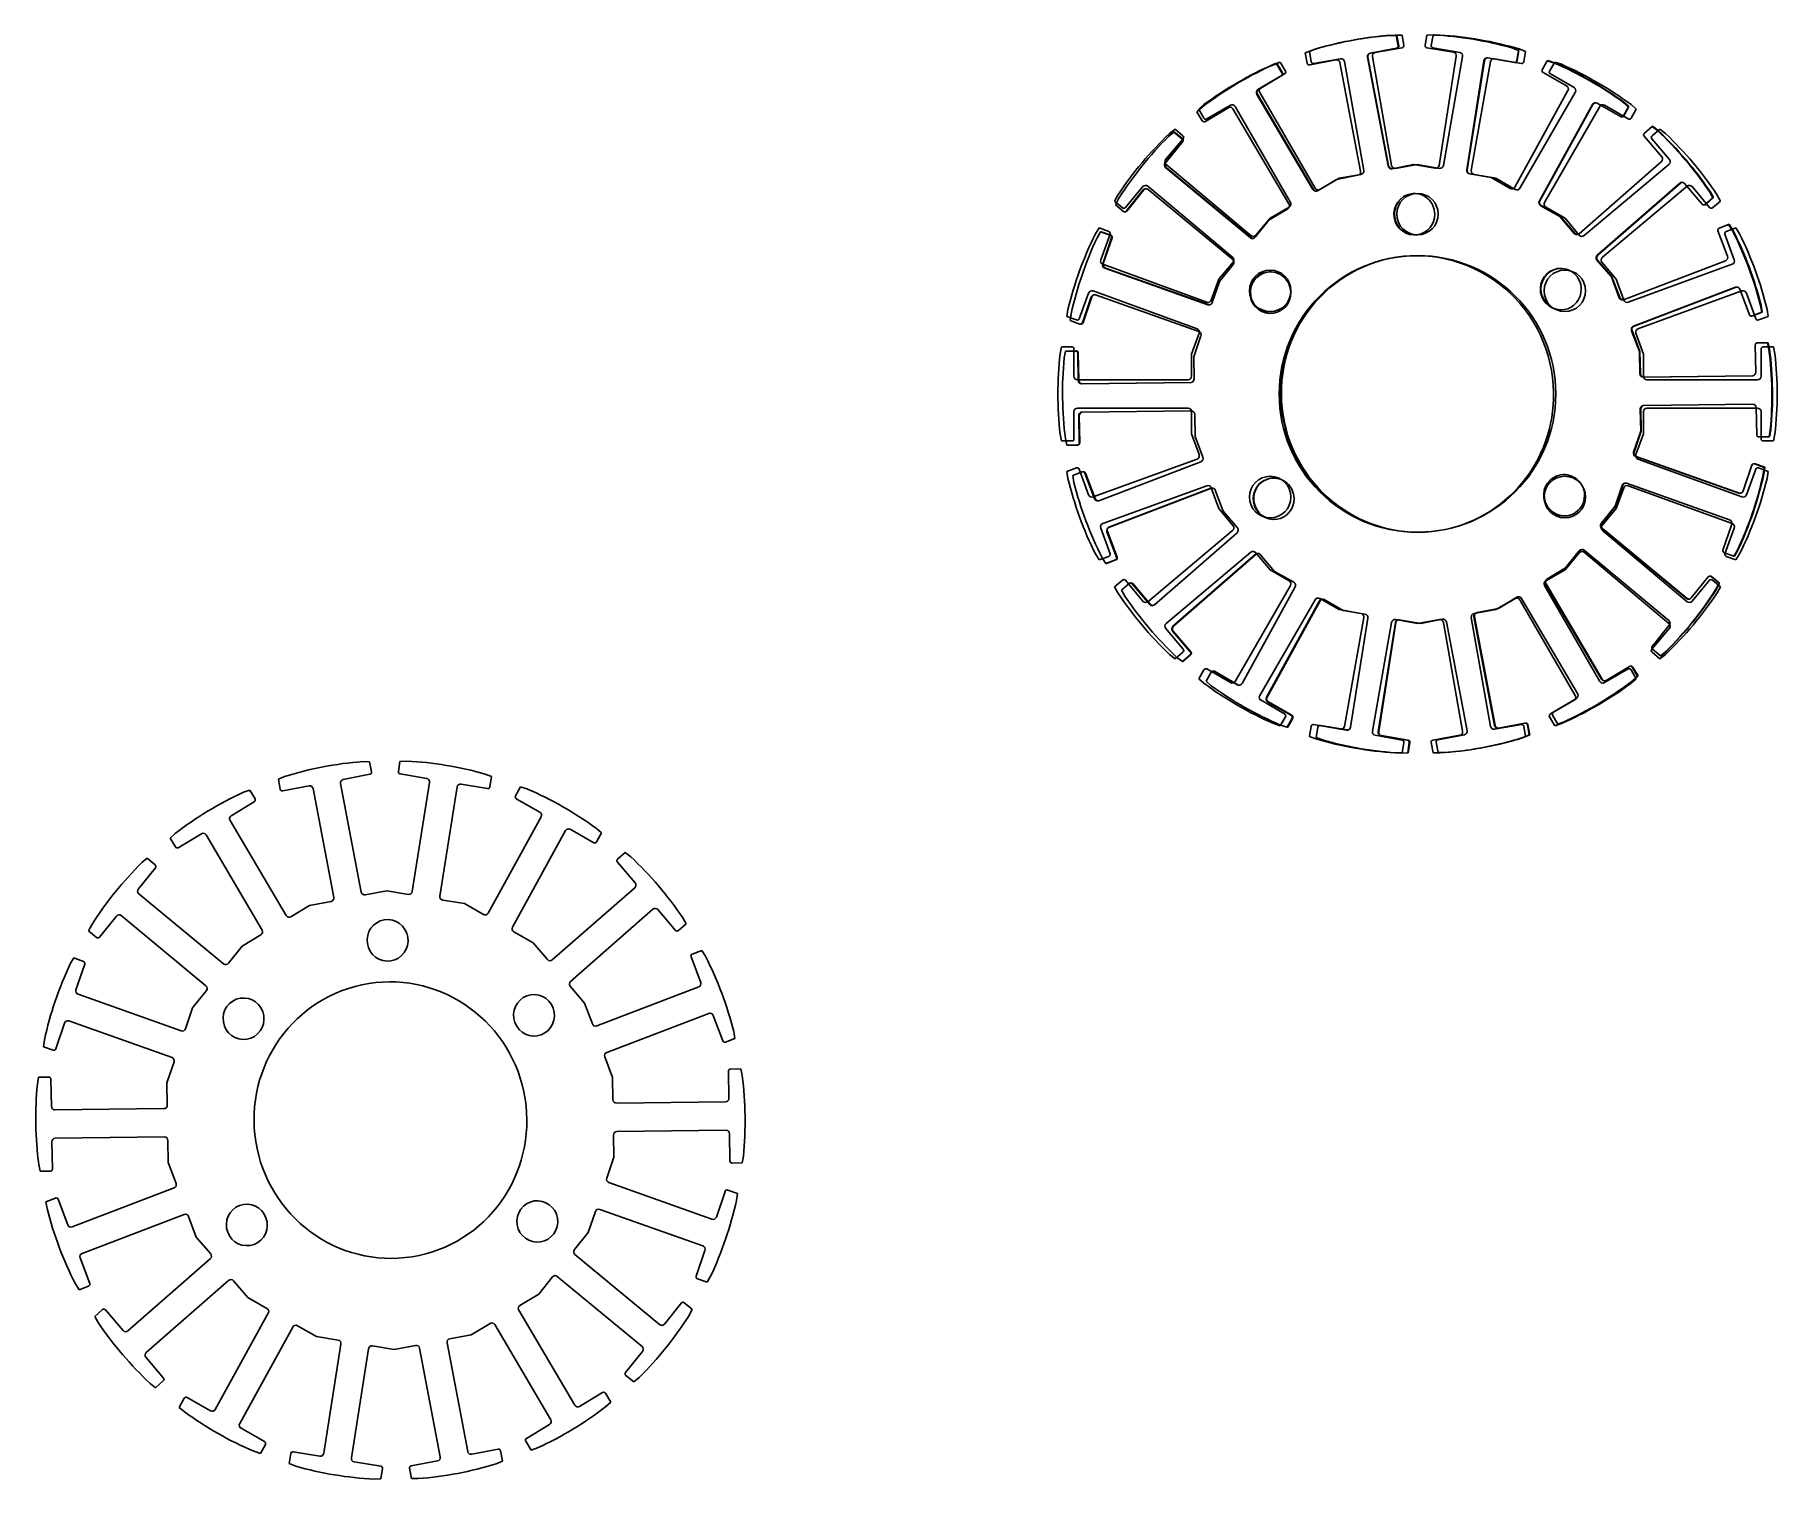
# Model space of a CAD drawing. Extents: x -51 to 200, y -52 to 157.
import ezdxf

# ---------------------------------------------------------------- set-up
doc = ezdxf.new("R2010")
doc.units = 0
for name, color, linetype in [('View', 7, 'CONTINUOUS'), ('View001', 7, 'CONTINUOUS'), ('View002', 7, 'CONTINUOUS')]:
    doc.layers.add(name, color=color, linetype=linetype)

msp = doc.modelspace()

# ---------------------------------------------------------------- linework, layer by layer
at = {"layer": 'View'}
for p, q in [((-3.03977, 51.8241), (-4.0259, 51.8391)), ((-3.03977, 51.8241), (-2.75931, 50.3505)), ((1.14761, 50.3973), (1.38082, 51.8769)), ((1.38082, 51.8769), (2.3661, 51.9155)), ((-16.2087, 49.3055), (-15.2973, 49.6834)), ((-15.9282, 47.832), (-16.2087, 49.3055)), ((-11.7568, 48.3243), (-15.5816, 47.5929)), ((-8.1876, 32.2081), (-11.1792, 47.9258)), ((-7.20916, 48.685), (-4.21756, 32.9674)), ((-2.9937, 50.0003), (-6.8185, 49.2688)), ((5.23985, 49.413), (1.39312, 50.0527)), ((3.16136, 33.0556), (5.64904, 48.8388)), ((9.64185, 48.1747), (7.15417, 32.3916)), ((14.0532, 47.9472), (10.2065, 48.5869)), ((14.6253, 49.6742), (13.7022, 50.0302)), ((14.6253, 49.6742), (14.392, 48.1945)), ((18.085, 46.8839), (18.8038, 48.1912)), ((18.8038, 48.1912), (19.7442, 47.8858)), ((-19.6796, 46.0226), (-23.0211, 44.0081)), ((-20.3382, 47.7232), (-21.2684, 47.3954)), ((-20.3382, 47.7232), (-19.5778, 46.4335)), ((21.6045, 44.5417), (18.1998, 46.4755)), ((-23.1906, 43.3232), (-15.0806, 29.5669)), ((14.129, 29.9161), (21.7959, 43.8611)), ((-31.8432, 40.7872), (-31.1157, 41.4588)), ((-31.0829, 39.4975), (-31.8432, 40.7872)), ((-27.3355, 41.4071), (-30.677, 39.3926)), ((-18.549, 27.4759), (-26.6591, 41.2322)), ((25.3299, 41.8538), (17.663, 27.9088)), ((29.4052, 40.111), (26.0005, 42.0448)), ((30.5263, 41.5329), (29.7776, 42.1869)), ((30.5263, 41.5329), (29.8075, 40.2255)), ((-35.1835, 37.8662), (-35.9456, 37.2352)), ((-35.1835, 37.8662), (-34.035, 36.916)), ((32.8411, 37.7156), (33.9587, 38.6929)), ((33.9587, 38.6929), (34.7408, 38.0804)), ((-33.9918, 36.4939), (-36.447, 33.4394)), ((35.3634, 34.298), (32.8114, 37.2927)), ((-3.63992, 32.5688), (-0.53053, 33.1635)), ((-0.53053, 33.1635), (2.59669, 32.6434)), ((23.3925, 23.1683), (35.3139, 33.5931)), ((-36.375, 32.736), (-24.1247, 22.6002)), ((-14.4042, 29.392), (-11.6877, 31.0297)), ((-11.6877, 31.0297), (-8.57826, 31.6244)), ((7.56336, 31.8174), (10.6906, 31.2973)), ((10.6906, 31.2973), (13.4585, 29.7251)), ((37.9628, 30.4847), (26.0414, 20.0599)), ((41.2104, 27.4367), (38.6584, 30.4314)), ((-43.6369, 27.3493), (-43.181, 28.2336)), ((-39.6171, 29.4955), (-42.0723, 26.441)), ((-26.6731, 19.4296), (-38.9235, 29.5654)), ((42.7454, 28.3821), (41.6277, 27.4048)), ((42.7454, 28.3821), (42.2614, 29.2552)), ((-42.4885, 26.399), (-43.6369, 27.3493)), ((-21.4351, 25.1533), (-18.7186, 26.791)), ((17.8544, 27.2283), (20.6223, 25.6561)), ((20.6223, 25.6561), (22.6969, 23.2216)), ((-45.7851, 23.442), (-46.2873, 22.5839)), ((-45.7851, 23.442), (-44.3871, 22.9458)), ((-23.4311, 22.6701), (-21.4351, 25.1533)), ((44.8569, 19.9175), (43.4654, 23.6118)), ((43.6361, 23.9982), (45.0178, 24.5277)), ((45.0178, 24.5277), (45.5471, 23.6819)), ((-44.2041, 22.5635), (-45.4769, 18.8374)), ((-45.172, 18.2003), (-30.259, 12.9075)), ((-28.5971, 16.243), (-26.6011, 18.7262)), ((25.9919, 19.355), (28.0666, 16.9205)), ((29.8345, 13.626), (44.5725, 19.2733)), ((-29.6318, 13.2138), (-28.5971, 16.243)), ((28.0666, 16.9205), (29.1978, 13.9172)), ((46.0168, 15.4387), (31.2789, 9.79143)), ((48.045, 11.4533), (46.6535, 15.1476)), ((-47.1202, 14.0264), (-48.393, 10.3002)), ((-31.5801, 9.03984), (-46.4931, 14.3326)), ((49.8087, 11.808), (49.6478, 12.795)), ((-50.1674, 10.6126), (-50.0381, 11.6031)), ((-48.7693, 10.1164), (-50.1674, 10.6126)), ((49.8087, 11.808), (48.4271, 11.2786)), ((-32.3099, 5.37356), (-31.2752, 8.40277)), ((30.9944, 9.14731), (32.1257, 6.144)), ((-50.8644, 6.1903), (-51.046, 5.20856)), ((-50.8644, 6.1903), (-49.3854, 6.20799)), ((-49.0847, 5.91165), (-49.0216, 1.96329)), ((-32.2586, 2.16372), (-32.3099, 5.37356)), ((32.1257, 6.144), (32.177, 2.93416)), ((48.94, 3.13459), (48.8769, 7.08295)), ((49.1679, 7.38636), (50.647, 7.40404)), ((50.647, 7.40404), (50.8599, 6.42701)), ((32.678, 2.44026), (48.455, 2.6289)), ((-48.5206, 1.46939), (-32.7436, 1.65803)), ((-32.678, -2.44026), (-48.455, -2.6289)), ((32.2586, -2.16372), (32.3099, -5.37356)), ((48.5206, -1.46939), (32.7436, -1.65803)), ((49.0847, -5.91165), (49.0216, -1.96329)), ((-48.94, -3.13459), (-48.8769, -7.08295)), ((-32.1257, -6.144), (-32.177, -2.93416)), ((-50.647, -7.40404), (-50.8599, -6.42701)), ((-49.1679, -7.38636), (-50.647, -7.40404)), ((-30.9944, -9.14731), (-32.1257, -6.144)), ((32.3099, -5.37356), (31.2752, -8.40277)), ((50.8644, -6.1903), (49.3854, -6.20799)), ((50.8644, -6.1903), (51.046, -5.20856)), ((-46.0168, -15.4387), (-31.2789, -9.79143)), ((31.5801, -9.03984), (46.4931, -14.3326)), ((-49.8087, -11.808), (-48.4271, -11.2786)), ((-49.8087, -11.808), (-49.6478, -12.795)), ((-48.045, -11.4533), (-46.6535, -15.1476)), ((47.1202, -14.0264), (48.393, -10.3002)), ((48.7693, -10.1164), (50.1674, -10.6126)), ((50.1674, -10.6126), (50.0381, -11.6031)), ((-29.8345, -13.626), (-44.5725, -19.2733)), ((-28.0666, -16.9205), (-29.1978, -13.9172)), ((29.6318, -13.2138), (28.5971, -16.243)), ((45.172, -18.2003), (30.259, -12.9075)), ((-25.9919, -19.355), (-28.0666, -16.9205)), ((28.5971, -16.243), (26.6011, -18.7262)), ((-44.8569, -19.9175), (-43.4654, -23.6118)), ((-37.9628, -30.4847), (-26.0414, -20.0599)), ((26.6731, -19.4296), (38.9235, -29.5654)), ((44.2041, -22.5635), (45.4769, -18.8374)), ((23.4311, -22.6701), (21.4351, -25.1533)), ((36.375, -32.736), (24.1247, -22.6002)), ((45.7851, -23.442), (46.2873, -22.5839)), ((-45.0178, -24.5277), (-45.5471, -23.6819)), ((-43.6361, -23.9982), (-45.0178, -24.5277)), ((-23.3925, -23.1683), (-35.3139, -33.5931)), ((-20.6223, -25.6561), (-22.6969, -23.2216)), ((21.4351, -25.1533), (18.7186, -26.791)), ((45.7851, -23.442), (44.3871, -22.9458)), ((-42.7454, -28.3821), (-41.6277, -27.4048)), ((-41.2104, -27.4367), (-38.6584, -30.4314)), ((-17.8544, -27.2283), (-20.6223, -25.6561)), ((18.549, -27.4759), (26.6591, -41.2322)), ((39.6171, -29.4955), (42.0723, -26.441)), ((42.4885, -26.399), (43.6369, -27.3493)), ((43.6369, -27.3493), (43.181, -28.2336)), ((-42.7454, -28.3821), (-42.2614, -29.2552)), ((-25.3299, -41.8538), (-17.663, -27.9088)), ((-14.129, -29.9161), (-21.7959, -43.8611)), ((-10.6906, -31.2973), (-13.4585, -29.7251)), ((14.4042, -29.392), (11.6877, -31.0297)), ((23.1906, -43.3232), (15.0806, -29.5669)), ((-7.56336, -31.8174), (-10.6906, -31.2973)), ((-9.64185, -48.1747), (-7.15417, -32.3916)), ((0.53053, -33.1635), (-2.59669, -32.6434)), ((3.63992, -32.5688), (0.53053, -33.1635)), ((8.1876, -32.2081), (11.1792, -47.9258)), ((11.6877, -31.0297), (8.57826, -31.6244)), ((-35.3634, -34.298), (-32.8114, -37.2927)), ((-3.16136, -33.0556), (-5.64904, -48.8388)), ((7.20916, -48.685), (4.21756, -32.9674)), ((33.9918, -36.4939), (36.447, -33.4394)), ((-32.8411, -37.7156), (-33.9587, -38.6929)), ((35.1835, -37.8662), (34.035, -36.916)), ((35.1835, -37.8662), (35.9456, -37.2352)), ((-33.9587, -38.6929), (-34.7408, -38.0804)), ((-30.5263, -41.5329), (-29.8075, -40.2255)), ((-29.4052, -40.111), (-26.0005, -42.0448)), ((27.3355, -41.4071), (30.677, -39.3926)), ((31.0829, -39.4975), (31.8432, -40.7872)), ((-30.5263, -41.5329), (-29.7776, -42.1869)), ((31.8432, -40.7872), (31.1157, -41.4588)), ((-21.6045, -44.5417), (-18.1998, -46.4755)), ((19.6796, -46.0226), (23.0211, -44.0081)), ((-18.085, -46.8839), (-18.8038, -48.1912)), ((11.7568, -48.3243), (15.5816, -47.5929)), ((15.9282, -47.832), (16.2087, -49.3055)), ((20.3382, -47.7232), (19.5778, -46.4335)), ((20.3382, -47.7232), (21.2684, -47.3954)), ((-18.8038, -48.1912), (-19.7442, -47.8858)), ((-14.6253, -49.6742), (-14.392, -48.1945)), ((-14.6253, -49.6742), (-13.7022, -50.0302)), ((-14.0532, -47.9472), (-10.2065, -48.5869)), ((-5.23985, -49.413), (-1.39312, -50.0527)), ((3.03977, -51.8241), (2.75931, -50.3505)), ((2.9937, -50.0003), (6.8185, -49.2688)), ((16.2087, -49.3055), (15.2973, -49.6834)), ((-1.38082, -51.8769), (-2.3661, -51.9155)), ((-1.14761, -50.3973), (-1.38082, -51.8769)), ((3.03977, -51.8241), (4.0259, -51.8391))]:
    msp.add_line(p, q, dxfattribs=at)
for centre, major_axis, start_param, end_param in [((0, 0), (-8.15994, 51.3558), 6.20197, 0.143112), ((1.43976, 50.3487), (-0.04708, 0.29628), 1.25268, 2.82348), ((0, 0), (-8.15994, 51.3558), 5.85291, 6.07723), ((-11.6634, 47.8332), (-0.07846, 0.4938), 4.74334, 0.0309495), ((-6.72501, 48.7776), (-0.07846, 0.4938), 0.0309495, 1.60175), ((-3.0498, 50.295), (-0.04708, 0.29628), 3.17254, 4.74334), ((5.16211, 48.9197), (-0.07846, 0.4938), 4.39427, 5.96507), ((10.1288, 48.0937), (-0.07846, 0.4938), 5.96507, 1.25268), ((14.0999, 48.2431), (-0.04708, 0.29628), 2.82348, 4.39427), ((0, 0), (-8.15994, 51.3558), 5.50384, 5.72817), ((0, 0), (-8.15994, 51.3558), 0.267853, 0.492177), ((-19.8316, 46.2805), (-0.04708, 0.29628), 3.52161, 5.0924), ((-15.6377, 47.8876), (-0.04708, 0.29628), 1.60175, 3.17254), ((18.3436, 46.737), (-0.04708, 0.29628), 0.903614, 2.47441), ((-22.7677, 43.5782), (-0.07846, 0.4938), 0.380015, 1.95081), ((21.3649, 44.1059), (-0.07846, 0.4938), 4.04521, 5.616), ((-27.082, 40.9772), (-0.07846, 0.4938), 5.0924, 0.380015), ((25.7609, 41.609), (-0.07846, 0.4938), 5.616, 0.903614), ((-30.8291, 39.6505), (-0.04708, 0.29628), 1.95081, 3.52161), ((29.5489, 40.3724), (-0.04708, 0.29628), 2.47441, 4.04521), ((0, 0), (-8.15994, 51.3558), 5.15478, 5.3791), ((0, 0), (-8.15994, 51.3558), 0.616919, 0.841243), ((-34.2215, 36.684), (-0.04708, 0.29628), 3.87067, 5.44147), ((33.0349, 37.4881), (-0.04708, 0.29628), 0.554548, 2.12534), ((-36.0642, 33.1226), (-0.07846, 0.4938), 0.729081, 2.29988), ((-3.73341, 33.06), (-0.07846, 0.4938), 1.60175, 3.17254), ((2.67443, 33.1366), (-0.07846, 0.4938), 2.82348, 4.39427), ((34.9909, 33.9722), (-0.07846, 0.4938), 3.69614, 5.26694), ((-8.67175, 32.1156), (-0.07846, 0.4938), 3.17254, 4.74334), ((7.6411, 32.3106), (-0.07846, 0.4938), 1.25268, 2.82348), ((38.2858, 30.1057), (-0.07846, 0.4938), 5.26694, 0.554548), ((-39.2342, 29.1788), (-0.07846, 0.4938), 5.44147, 0.729081), ((-14.6576, 29.8219), (-0.07846, 0.4938), 1.95081, 3.52161), ((-0.41576, 25.9892), (-0.47077, 2.96283), 0, 6.28318), ((13.698, 30.1609), (-0.07846, 0.4938), 2.47441, 4.04521), ((18.094, 27.6641), (-0.07846, 0.4938), 0.903614, 2.47441), ((-42.302, 26.631), (-0.04708, 0.29628), 2.29988, 3.87067), ((-18.972, 27.2209), (-0.07846, 0.4938), 3.52161, 5.0924), ((41.4339, 27.6322), (-0.04708, 0.29628), 2.12534, 3.69614), ((-44.4837, 22.6628), (-0.04708, 0.29628), 4.21974, 5.79054), ((23.0695, 23.5474), (-0.07846, 0.4938), 2.12534, 3.69614), ((43.7418, 23.7177), (-0.04708, 0.29628), 0.205482, 1.77628), ((0, 0), (-8.15994, 51.3558), 4.80571, 5.03003), ((0, 0), (-8.15994, 51.3558), 0.965985, 1.19031), ((-23.8139, 22.9868), (-0.07846, 0.4938), 2.29988, 3.87067), ((0, 0), (-3.13844, 19.7522), 0, 6.28318), ((-45.0109, 18.672), (-0.07846, 0.4938), 1.07815, 2.64894), ((-26.9839, 19.043), (-0.07846, 0.4938), 3.87067, 5.44147), ((-21.2395, 14.6557), (-0.47077, 2.96283), 0, 6.28318), ((20.7626, 15.1579), (-0.47077, 2.96283), 0, 6.28318), ((26.3645, 19.6808), (-0.07846, 0.4938), 0.554548, 2.12534), ((44.3964, 19.741), (-0.07846, 0.4938), 3.34708, 4.91787), ((46.193, 14.9711), (-0.07846, 0.4938), 4.91787, 0.205482), ((-46.6542, 13.861), (-0.07846, 0.4938), 5.79054, 1.07815), ((-30.0979, 13.3792), (-0.07846, 0.4938), 2.64894, 4.21974), ((29.6584, 14.0937), (-0.07846, 0.4938), 1.77628, 3.34708), ((-48.6727, 10.3994), (-0.04708, 0.29628), 2.64894, 4.21974), ((48.3214, 11.5592), (-0.04708, 0.29628), 1.77628, 3.34708), ((-31.7412, 8.56817), (-0.07846, 0.4938), 4.21974, 5.79054), ((31.455, 9.32379), (-0.07846, 0.4938), 0.205482, 1.77628), ((0, 0), (-8.15994, 51.3558), 1.31505, 1.53937), ((-49.3806, 5.90811), (-0.04708, 0.29628), 4.56881, 6.1396), ((49.1727, 7.08648), (-0.04708, 0.29628), 6.1396, 1.42721), ((0, 0), (-8.15994, 51.3558), 4.56881, 4.68097), ((32.67, 2.94005), (-0.07846, 0.4938), 1.42721, 2.99801), ((48.447, 3.12869), (-0.07846, 0.4938), 2.99801, 4.56881), ((-48.5285, 1.96919), (-0.07846, 0.4938), 1.42721, 2.99801), ((-32.7516, 2.15783), (-0.07846, 0.4938), 2.99801, 4.56881), ((0, 0), (-8.15994, 51.3558), 4.45664, 4.56881), ((-32.67, -2.94005), (-0.07846, 0.4938), 4.56881, 6.1396), ((32.7516, -2.15783), (-0.07846, 0.4938), 6.1396, 1.42721), ((48.5285, -1.96919), (-0.07846, 0.4938), 4.56881, 6.1396), ((-48.447, -3.12869), (-0.07846, 0.4938), 6.1396, 1.42721), ((-49.1727, -7.08648), (-0.04708, 0.29628), 2.99801, 4.56881), ((49.3806, -5.90811), (-0.04708, 0.29628), 1.42721, 2.99801), ((-31.455, -9.32379), (-0.07846, 0.4938), 3.34708, 4.91787), ((31.7412, -8.56817), (-0.07846, 0.4938), 1.07815, 2.64894), ((48.6727, -10.3994), (-0.04708, 0.29628), 5.79054, 1.07815), ((-48.3214, -11.5592), (-0.04708, 0.29628), 4.91787, 0.205482), ((-20.7626, -15.1579), (-0.47077, 2.96283), 0, 6.28318), ((21.2395, -14.6557), (-0.47077, 2.96283), 0, 6.28318), ((0, 0), (-8.15994, 51.3558), 4.10758, 4.3319), ((0, 0), (-8.15994, 51.3558), 1.66412, 1.88844), ((-29.6584, -14.0937), (-0.07846, 0.4938), 4.91787, 0.205482), ((30.0979, -13.3792), (-0.07846, 0.4938), 5.79054, 1.07815), ((46.6542, -13.861), (-0.07846, 0.4938), 2.64894, 4.21974), ((-46.193, -14.9711), (-0.07846, 0.4938), 1.77628, 3.34708), ((-44.3964, -19.741), (-0.07846, 0.4938), 0.205482, 1.77628), ((-26.3645, -19.6808), (-0.07846, 0.4938), 3.69614, 5.26694), ((26.9839, -19.043), (-0.07846, 0.4938), 0.729081, 2.29988), ((45.0109, -18.672), (-0.07846, 0.4938), 4.21974, 5.79054), ((23.8139, -22.9868), (-0.07846, 0.4938), 5.44147, 0.729081), ((44.4837, -22.6628), (-0.04708, 0.29628), 1.07815, 2.64894), ((-43.7418, -23.7177), (-0.04708, 0.29628), 3.34708, 4.91787), ((-23.0695, -23.5474), (-0.07846, 0.4938), 5.26694, 0.554548), ((-41.4339, -27.6322), (-0.04708, 0.29628), 5.26694, 0.554548), ((-18.094, -27.6641), (-0.07846, 0.4938), 4.04521, 5.616), ((18.972, -27.2209), (-0.07846, 0.4938), 0.380015, 1.95081), ((42.302, -26.631), (-0.04708, 0.29628), 5.44147, 0.729081), ((0, 0), (-8.15994, 51.3558), 2.01318, 2.23751), ((-13.698, -30.1609), (-0.07846, 0.4938), 5.616, 0.903614), ((14.6576, -29.8219), (-0.07846, 0.4938), 5.0924, 0.380015), ((0, 0), (-8.15994, 51.3558), 3.75851, 3.98284), ((39.2342, -29.1788), (-0.07846, 0.4938), 2.29988, 3.87067), ((-38.2858, -30.1057), (-0.07846, 0.4938), 2.12534, 3.69614), ((-7.6411, -32.3106), (-0.07846, 0.4938), 4.39427, 5.96507), ((-2.67443, -33.1366), (-0.07846, 0.4938), 5.96507, 1.25268), ((3.73341, -33.06), (-0.07846, 0.4938), 4.74334, 0.0309495), ((8.67175, -32.1156), (-0.07846, 0.4938), 0.0309495, 1.60175), ((36.0642, -33.1226), (-0.07846, 0.4938), 3.87067, 5.44147), ((-34.9909, -33.9722), (-0.07846, 0.4938), 0.554548, 2.12534), ((-33.0349, -37.4881), (-0.04708, 0.29628), 3.69614, 5.26694), ((34.2215, -36.684), (-0.04708, 0.29628), 0.729081, 2.29988), ((-29.5489, -40.3724), (-0.04708, 0.29628), 5.616, 0.903614), ((30.8291, -39.6505), (-0.04708, 0.29628), 5.0924, 0.380015), ((0, 0), (-8.15994, 51.3558), 2.36225, 2.58657), ((-25.7609, -41.609), (-0.07846, 0.4938), 2.47441, 4.04521), ((0, 0), (-8.15994, 51.3558), 3.40945, 3.63377), ((27.082, -40.9772), (-0.07846, 0.4938), 1.95081, 3.52161), ((-21.3649, -44.1059), (-0.07846, 0.4938), 0.903614, 2.47441), ((22.7677, -43.5782), (-0.07846, 0.4938), 3.52161, 5.0924), ((-18.3436, -46.737), (-0.04708, 0.29628), 4.04521, 5.616), ((15.6377, -47.8876), (-0.04708, 0.29628), 4.74334, 0.0309495), ((19.8316, -46.2805), (-0.04708, 0.29628), 0.380015, 1.95081), ((-14.0999, -48.2431), (-0.04708, 0.29628), 5.96507, 1.25268), ((0, 0), (-8.15994, 51.3558), 2.71131, 2.93564), ((-10.1288, -48.0937), (-0.07846, 0.4938), 2.82348, 4.39427), ((-5.16211, -48.9197), (-0.07846, 0.4938), 1.25268, 2.82348), ((-1.43976, -50.3487), (-0.04708, 0.29628), 4.39427, 5.96507), ((3.0498, -50.295), (-0.04708, 0.29628), 0.0309495, 1.60175), ((0, 0), (-8.15994, 51.3558), 3.06038, 3.2847), ((6.72501, -48.7776), (-0.07846, 0.4938), 3.17254, 4.74334), ((11.6634, -47.8332), (-0.07846, 0.4938), 1.60175, 3.17254)]:
    msp.add_ellipse(centre, major_axis=major_axis, ratio=0.985838, start_param=start_param, end_param=end_param, dxfattribs=at)
at = {"layer": 'View001'}
for p, q in [((140.299, 156.349), (140.381, 156.362)), ((144.433, 156.833), (144.516, 156.846)), ((145.419, 156.817), (144.433, 156.833)), ((144.516, 156.846), (145.502, 156.831)), ((145.419, 156.817), (145.502, 156.831)), ((145.419, 156.817), (145.699, 155.344)), ((145.782, 155.357), (145.502, 156.831)), ((149.606, 155.391), (149.839, 156.87)), ((149.839, 156.87), (150.825, 156.909)), ((149.839, 156.87), (149.922, 156.884)), ((150.908, 156.922), (149.922, 156.884)), ((150.825, 156.909), (150.908, 156.922)), ((132.25, 154.299), (133.161, 154.677)), ((132.53, 152.825), (132.25, 154.299)), ((141.249, 153.678), (141.332, 153.692)), ((141.249, 153.678), (144.241, 137.961)), ((144.324, 137.974), (141.332, 153.692)), ((145.465, 154.994), (141.64, 154.262)), ((141.64, 154.262), (141.723, 154.275)), ((141.723, 154.275), (145.548, 155.007)), ((145.465, 154.994), (145.548, 155.007)), ((145.699, 155.344), (145.782, 155.357)), ((153.698, 154.406), (149.852, 155.046)), ((151.62, 138.049), (154.108, 153.832)), ((162.161, 155.024), (162.244, 155.037)), ((163.084, 154.668), (162.161, 155.024)), ((162.244, 155.037), (163.167, 154.681)), ((163.084, 154.668), (162.851, 153.188)), ((162.933, 153.201), (163.167, 154.681)), ((163.084, 154.668), (163.167, 154.681)), ((128.12, 152.717), (127.19, 152.389)), ((128.12, 152.717), (128.203, 152.73)), ((128.12, 152.717), (128.881, 151.427)), ((128.964, 151.44), (128.203, 152.73)), ((128.881, 151.427), (128.964, 151.44)), ((132.951, 152.598), (132.868, 152.585)), ((136.702, 153.318), (132.877, 152.586)), ((132.877, 152.586), (132.96, 152.599)), ((132.96, 152.599), (136.752, 153.325)), ((136.702, 153.318), (136.732, 153.323)), ((140.271, 137.202), (137.279, 152.919)), ((158.1, 153.168), (155.613, 137.385)), ((155.696, 137.398), (158.183, 153.181)), ((158.1, 153.168), (158.183, 153.181)), ((162.512, 152.941), (158.665, 153.58)), ((162.688, 152.953), (162.606, 152.94)), ((162.851, 153.188), (162.933, 153.201)), ((166.544, 151.877), (167.262, 153.185)), ((170.063, 149.535), (166.658, 151.469)), ((167.262, 153.185), (167.345, 153.198)), ((167.262, 153.185), (168.203, 152.879)), ((168.286, 152.892), (167.345, 153.198)), ((168.203, 152.879), (168.286, 152.892)), ((128.779, 151.016), (125.437, 149.002)), ((125.437, 149.002), (125.52, 149.015)), ((125.52, 149.015), (128.862, 151.029)), ((128.779, 151.016), (128.862, 151.029)), ((162.588, 134.91), (170.255, 148.855)), ((116.615, 145.781), (117.343, 146.452)), ((121.123, 146.401), (117.782, 144.386)), ((117.864, 144.399), (121.206, 146.414)), ((121.123, 146.401), (121.206, 146.414)), ((129.91, 132.469), (121.8, 146.226)), ((125.268, 148.317), (125.351, 148.33)), ((125.268, 148.317), (133.378, 134.56)), ((133.461, 134.573), (125.351, 148.33)), ((173.789, 146.847), (166.122, 132.902)), ((166.204, 132.915), (173.871, 146.86)), ((173.789, 146.847), (173.871, 146.86)), ((177.864, 145.104), (174.459, 147.038)), ((178.236, 147.18), (178.319, 147.193)), ((178.985, 146.526), (178.236, 147.18)), ((178.985, 146.526), (178.266, 145.219)), ((178.319, 147.193), (179.068, 146.539)), ((178.349, 145.232), (179.068, 146.539)), ((178.985, 146.526), (179.068, 146.539)), ((117.376, 144.491), (116.615, 145.781)), ((117.759, 144.361), (117.677, 144.348)), ((117.782, 144.386), (117.864, 144.399)), ((178.137, 145.083), (178.055, 145.07)), ((178.266, 145.219), (178.349, 145.232)), ((181.3, 142.709), (182.417, 143.686)), ((182.417, 143.686), (182.5, 143.699)), ((182.417, 143.686), (183.199, 143.074)), ((183.282, 143.087), (182.5, 143.699)), ((114.467, 141.487), (112.012, 138.433)), ((112.094, 138.446), (114.55, 141.5)), ((113.275, 142.86), (112.513, 142.229)), ((113.275, 142.86), (113.358, 142.873)), ((113.275, 142.86), (114.424, 141.909)), ((114.506, 141.923), (113.358, 142.873)), ((114.424, 141.909), (114.506, 141.923)), ((114.467, 141.487), (114.55, 141.5)), ((183.822, 139.291), (181.27, 142.286)), ((183.199, 143.074), (183.282, 143.087)), ((171.851, 128.162), (183.772, 138.587)), ((112.012, 138.433), (112.094, 138.446)), ((112.084, 137.729), (112.166, 137.743)), ((112.084, 137.729), (124.334, 127.594)), ((124.417, 127.607), (112.166, 137.743)), ((136.771, 136.023), (139.88, 136.618)), ((144.241, 137.961), (144.324, 137.974)), ((144.819, 137.562), (147.928, 138.157)), ((147.928, 138.157), (148.011, 138.17)), ((147.928, 138.157), (151.055, 137.637)), ((151.138, 137.65), (148.011, 138.17)), ((151.055, 137.637), (151.138, 137.65)), ((155.613, 137.385), (155.696, 137.398)), ((156.022, 136.811), (156.105, 136.824)), ((156.022, 136.811), (159.149, 136.291)), ((159.232, 136.304), (156.105, 136.824)), ((159.149, 136.291), (159.232, 136.304)), ((159.149, 136.291), (161.917, 134.719)), ((162, 134.732), (159.232, 136.304)), ((108.842, 134.489), (106.386, 131.434)), ((106.469, 131.448), (108.924, 134.502)), ((108.842, 134.489), (108.924, 134.502)), ((121.785, 124.423), (109.535, 134.559)), ((133.378, 134.56), (133.461, 134.573)), ((134.054, 134.385), (136.771, 136.023)), ((161.917, 134.719), (162, 134.732)), ((186.421, 135.478), (174.5, 125.053)), ((174.583, 125.066), (186.504, 135.491)), ((186.421, 135.478), (186.504, 135.491)), ((189.669, 132.43), (187.117, 135.425)), ((190.72, 134.249), (190.803, 134.262)), ((191.204, 133.376), (190.72, 134.249)), ((190.803, 134.262), (191.287, 133.389)), ((104.822, 132.343), (105.278, 133.227)), ((105.97, 131.392), (104.822, 132.343)), ((106.286, 131.341), (106.204, 131.328)), ((106.386, 131.434), (106.469, 131.448)), ((127.024, 130.147), (129.74, 131.784)), ((166.122, 132.902), (166.204, 132.915)), ((166.313, 132.222), (166.396, 132.235)), ((166.313, 132.222), (169.081, 130.65)), ((169.164, 130.663), (166.396, 132.235)), ((190.022, 132.343), (189.94, 132.329)), ((191.204, 133.376), (190.086, 132.398)), ((190.086, 132.398), (190.169, 132.411)), ((190.169, 132.411), (191.287, 133.389)), ((191.204, 133.376), (191.287, 133.389)), ((125.028, 127.663), (127.024, 130.147)), ((169.081, 130.65), (169.164, 130.663)), ((169.081, 130.65), (171.156, 128.215)), ((171.238, 128.228), (169.164, 130.663)), ((193.316, 124.911), (191.924, 128.605)), ((192.095, 128.992), (193.476, 129.521)), ((193.476, 129.521), (193.559, 129.534)), ((193.476, 129.521), (194.006, 128.675)), ((194.089, 128.688), (193.559, 129.534)), ((194.006, 128.675), (194.089, 128.688)), ((102.673, 128.435), (102.171, 127.577)), ((102.673, 128.435), (102.756, 128.449)), ((102.673, 128.435), (104.072, 127.939)), ((104.154, 127.952), (102.756, 128.449)), ((104.254, 127.557), (102.982, 123.831)), ((103.065, 123.844), (104.337, 127.57)), ((104.072, 127.939), (104.154, 127.952)), ((104.254, 127.557), (104.337, 127.57)), ((124.334, 127.594), (124.417, 127.607)), ((171.156, 128.215), (171.238, 128.228)), ((102.982, 123.831), (103.065, 123.844)), ((119.861, 121.236), (121.857, 123.72)), ((174.451, 124.348), (174.533, 124.362)), ((174.451, 124.348), (176.525, 121.914)), ((174.5, 125.053), (174.583, 125.066)), ((176.608, 121.927), (174.533, 124.362)), ((178.293, 118.619), (193.031, 124.267)), ((103.287, 123.194), (103.369, 123.207)), ((103.287, 123.194), (118.2, 117.901)), ((118.282, 117.914), (103.369, 123.207)), ((118.827, 118.207), (119.861, 121.236)), ((176.525, 121.914), (176.608, 121.927)), ((176.525, 121.914), (177.656, 118.911)), ((177.739, 118.924), (176.608, 121.927)), ((101.338, 119.02), (100.066, 115.294)), ((100.148, 115.307), (101.421, 119.033)), ((101.338, 119.02), (101.421, 119.033)), ((116.878, 114.033), (101.965, 119.326)), ((177.656, 118.911), (177.739, 118.924)), ((194.475, 120.432), (179.737, 114.785)), ((179.82, 114.798), (194.558, 120.445)), ((194.475, 120.432), (194.558, 120.445)), ((196.504, 116.447), (195.112, 120.141)), ((98.2912, 115.606), (98.4205, 116.596)), ((118.2, 117.901), (118.282, 117.914)), ((196.91, 116.269), (196.827, 116.256)), ((198.267, 116.801), (196.886, 116.272)), ((196.886, 116.272), (196.968, 116.285)), ((196.968, 116.285), (198.35, 116.815)), ((198.106, 117.788), (198.189, 117.802)), ((198.267, 116.801), (198.106, 117.788)), ((198.189, 117.802), (198.35, 116.815)), ((198.267, 116.801), (198.35, 116.815)), ((99.6893, 115.11), (98.2912, 115.606)), ((99.9158, 115.11), (99.833, 115.097)), ((100.066, 115.294), (100.148, 115.307)), ((116.149, 110.367), (117.183, 113.396)), ((179.453, 114.141), (179.536, 114.154)), ((179.453, 114.141), (180.584, 111.137)), ((180.667, 111.151), (179.536, 114.154)), ((179.737, 114.785), (179.82, 114.798)), ((97.5941, 111.184), (97.4126, 110.202)), ((97.5941, 111.184), (99.0732, 111.201)), ((97.5941, 111.184), (97.677, 111.197)), ((99.156, 111.215), (97.677, 111.197)), ((99.0732, 111.201), (99.156, 111.215)), ((99.3739, 110.905), (99.4567, 110.918)), ((99.3739, 110.905), (99.437, 106.957)), ((99.5198, 106.97), (99.4567, 110.918)), ((180.584, 111.137), (180.667, 111.151)), ((180.584, 111.137), (180.636, 107.928)), ((180.718, 107.941), (180.667, 111.151)), ((197.399, 108.128), (197.335, 112.076)), ((197.667, 112.389), (197.584, 112.376)), ((197.626, 112.38), (199.106, 112.397)), ((197.626, 112.38), (197.709, 112.393)), ((199.188, 112.411), (197.709, 112.393)), ((199.106, 112.397), (199.188, 112.411)), ((199.106, 112.397), (199.318, 111.42)), ((199.401, 111.434), (199.188, 112.411)), ((199.318, 111.42), (199.401, 111.434)), ((116.2, 107.157), (116.149, 110.367)), ((99.437, 106.957), (99.5198, 106.97)), ((99.938, 106.463), (115.715, 106.651)), ((99.938, 106.463), (100.021, 106.476)), ((115.798, 106.665), (100.021, 106.476)), ((115.715, 106.651), (115.798, 106.665)), ((180.636, 107.928), (180.718, 107.941)), ((181.137, 107.434), (196.914, 107.622)), ((181.137, 107.434), (181.219, 107.447)), ((196.996, 107.635), (181.219, 107.447)), ((196.914, 107.622), (196.996, 107.635)), ((196.979, 103.524), (181.202, 103.335)), ((99.5186, 101.859), (99.6014, 101.872)), ((99.5186, 101.859), (99.5817, 97.9105)), ((99.6645, 97.9236), (99.6014, 101.872)), ((115.781, 102.553), (100.004, 102.365)), ((116.333, 98.8494), (116.282, 102.059)), ((180.717, 102.83), (180.8, 102.843)), ((180.717, 102.83), (180.769, 99.6199)), ((180.851, 99.633), (180.8, 102.843)), ((197.543, 99.0818), (197.48, 103.03)), ((97.8116, 97.5894), (97.5987, 98.5664)), ((117.464, 95.8461), (116.333, 98.8494)), ((180.769, 99.6199), (179.734, 96.5906)), ((179.817, 96.6038), (180.851, 99.633)), ((180.769, 99.6199), (180.851, 99.633)), ((199.323, 98.8031), (197.844, 98.7854)), ((199.323, 98.8031), (199.505, 99.7849)), ((199.323, 98.8031), (199.406, 98.8163)), ((199.587, 99.798), (199.406, 98.8163)), ((199.505, 99.7849), (199.587, 99.798)), ((99.2907, 97.6071), (97.8116, 97.5894)), ((99.4158, 97.6238), (99.333, 97.6107)), ((99.5817, 97.9105), (99.6645, 97.9236)), ((179.734, 96.5906), (179.817, 96.6038)), ((180.039, 95.9536), (180.122, 95.9667)), ((180.039, 95.9536), (194.952, 90.6608)), ((195.035, 90.674), (180.122, 95.9667)), ((98.6498, 93.1854), (100.032, 93.7148)), ((100.173, 93.7437), (100.09, 93.7306)), ((100.414, 93.5402), (100.496, 93.5533)), ((100.414, 93.5402), (101.805, 89.8458)), ((101.888, 89.859), (100.496, 93.5533)), ((102.442, 89.5547), (117.18, 95.202)), ((195.579, 90.9671), (196.852, 94.6932)), ((197.167, 94.9034), (197.084, 94.8903)), ((197.228, 94.877), (197.311, 94.8902)), ((197.228, 94.877), (198.626, 94.3808)), ((198.709, 94.394), (197.311, 94.8902)), ((198.626, 94.3808), (198.497, 93.3904)), ((198.497, 93.3904), (198.58, 93.4035)), ((198.58, 93.4035), (198.709, 94.394)), ((198.626, 94.3808), (198.709, 94.394)), ((98.6498, 93.1854), (98.8108, 92.1984)), ((118.624, 91.3674), (103.886, 85.7201)), ((103.969, 85.7332), (118.707, 91.3805)), ((118.624, 91.3674), (118.707, 91.3805)), ((120.392, 88.0729), (119.261, 91.0762)), ((178.09, 91.7796), (177.056, 88.7504)), ((177.139, 88.7636), (178.173, 91.7928)), ((178.09, 91.7796), (178.173, 91.7928)), ((193.631, 86.7931), (178.718, 92.0859)), ((101.805, 89.8458), (101.888, 89.859)), ((177.056, 88.7504), (175.06, 86.2672)), ((175.143, 86.2804), (177.139, 88.7636)), ((177.056, 88.7504), (177.139, 88.7636)), ((194.952, 90.6608), (195.035, 90.674)), ((103.886, 85.7201), (103.969, 85.7332)), ((122.467, 85.6384), (120.392, 88.0729)), ((175.06, 86.2672), (175.143, 86.2804)), ((192.663, 82.4299), (193.935, 86.1561)), ((103.602, 85.076), (103.684, 85.0891)), ((103.602, 85.076), (104.993, 81.3817)), ((105.076, 81.3948), (103.684, 85.0891)), ((110.496, 74.5087), (122.417, 84.9335)), ((175.132, 85.5638), (175.215, 85.577)), ((175.132, 85.5638), (187.382, 75.428)), ((187.465, 75.4412), (175.215, 85.577)), ((103.441, 80.4657), (102.911, 81.3115)), ((104.823, 80.9952), (103.441, 80.4657)), ((103.524, 80.4789), (104.905, 81.0083)), ((104.823, 80.9952), (104.905, 81.0083)), ((104.993, 81.3817), (105.076, 81.3948)), ((125.066, 81.8251), (113.145, 71.4003)), ((113.228, 71.4134), (125.149, 81.8383)), ((125.066, 81.8251), (125.149, 81.8383)), ((127.836, 79.3373), (125.762, 81.7718)), ((171.89, 82.3234), (169.894, 79.8401)), ((169.976, 79.8533), (171.972, 82.3365)), ((171.89, 82.3234), (171.972, 82.3365)), ((184.834, 72.2574), (172.583, 82.3933)), ((194.244, 81.5515), (192.846, 82.0476)), ((194.244, 81.5515), (194.746, 82.4096)), ((194.244, 81.5515), (194.327, 81.5646)), ((194.829, 82.4227), (194.327, 81.5646)), ((194.746, 82.4096), (194.829, 82.4227)), ((103.441, 80.4657), (103.524, 80.4789)), ((130.604, 77.7651), (127.836, 79.3373)), ((169.894, 79.8401), (167.177, 78.2024)), ((167.177, 78.2024), (167.26, 78.2156)), ((167.26, 78.2156), (169.976, 79.8533)), ((169.894, 79.8401), (169.976, 79.8533)), ((188.076, 75.4979), (190.531, 78.5525)), ((190.796, 78.6719), (190.714, 78.6587)), ((190.947, 78.5944), (191.03, 78.6076)), ((190.947, 78.5944), (192.096, 77.6442)), ((192.178, 77.6573), (191.03, 78.6076)), ((105.713, 76.6113), (106.831, 77.5887)), ((105.713, 76.6113), (106.197, 75.7382)), ((107.06, 77.6706), (106.978, 77.6575)), ((107.248, 77.5567), (107.331, 77.5698)), ((107.248, 77.5567), (109.8, 74.562)), ((109.883, 74.5751), (107.331, 77.5698)), ((123.129, 63.1396), (130.796, 77.0846)), ((162.863, 75.6014), (160.146, 73.9637)), ((160.229, 73.9769), (162.946, 75.6146)), ((162.863, 75.6014), (162.946, 75.6146)), ((167.008, 77.5175), (167.09, 77.5307)), ((167.008, 77.5175), (175.118, 63.7612)), ((175.2, 63.7744), (167.09, 77.5307)), ((192.096, 77.6442), (191.64, 76.7598)), ((191.64, 76.7598), (191.722, 76.7729)), ((191.722, 76.7729), (192.178, 77.6573)), ((192.096, 77.6442), (192.178, 77.6573)), ((109.8, 74.562), (109.883, 74.5751)), ((134.33, 75.0773), (126.663, 61.1323)), ((126.745, 61.1455), (134.412, 75.0904)), ((134.33, 75.0773), (134.412, 75.0904)), ((137.768, 73.6961), (135, 75.2683)), ((140.895, 73.176), (137.768, 73.6961)), ((160.146, 73.9637), (157.037, 73.369)), ((157.037, 73.369), (157.12, 73.3822)), ((157.12, 73.3822), (160.229, 73.9769)), ((160.146, 73.9637), (160.229, 73.9769)), ((171.649, 61.6702), (163.539, 75.4265)), ((187.382, 75.428), (187.465, 75.4412)), ((113.095, 70.6954), (113.178, 70.7086)), ((113.095, 70.6954), (115.647, 67.7008)), ((113.145, 71.4003), (113.228, 71.4134)), ((115.73, 67.7139), (113.178, 70.7086)), ((138.817, 56.8187), (141.304, 72.6018)), ((145.297, 71.9378), (142.81, 56.1547)), ((142.892, 56.1678), (145.38, 71.9509)), ((145.297, 71.9378), (145.38, 71.9509)), ((148.989, 71.8299), (145.862, 72.35)), ((152.099, 72.4246), (148.989, 71.8299)), ((148.989, 71.8299), (149.072, 71.8431)), ((149.072, 71.8431), (152.149, 72.4315)), ((152.099, 72.4246), (152.129, 72.4294)), ((155.668, 56.3084), (152.676, 72.026)), ((156.646, 72.7853), (156.729, 72.7984)), ((156.646, 72.7853), (159.638, 57.0677)), ((159.721, 57.0808), (156.729, 72.7984)), ((182.45, 68.4995), (184.906, 71.5541)), ((183.642, 67.1272), (182.494, 68.0775)), ((114.5, 66.3005), (113.718, 66.913)), ((115.617, 67.2778), (114.5, 66.3005)), ((114.5, 66.3005), (114.583, 66.3137)), ((114.583, 66.3137), (115.7, 67.291)), ((115.617, 67.2778), (115.7, 67.291)), ((115.647, 67.7008), (115.73, 67.7139)), ((175.794, 63.5863), (179.136, 65.6009)), ((179.323, 65.6524), (179.241, 65.6392)), ((179.541, 65.4959), (179.624, 65.5091)), ((180.385, 64.2194), (179.624, 65.5091)), ((183.642, 67.1272), (184.404, 67.7582)), ((183.642, 67.1272), (183.725, 67.1404)), ((184.487, 67.7714), (183.725, 67.1404)), ((184.404, 67.7582), (184.487, 67.7714)), ((117.932, 63.4605), (118.651, 64.7679)), ((117.932, 63.4605), (118.681, 62.8065)), ((118.945, 64.9304), (118.863, 64.9173)), ((119.053, 64.8825), (119.136, 64.8956)), ((119.053, 64.8825), (122.458, 62.9486)), ((122.541, 62.9618), (119.136, 64.8956)), ((175.118, 63.7612), (175.2, 63.7744)), ((179.541, 65.4959), (180.302, 64.2063)), ((180.302, 64.2063), (179.574, 63.5346)), ((179.574, 63.5346), (179.657, 63.5478)), ((179.657, 63.5478), (180.385, 64.2194)), ((180.302, 64.2063), (180.385, 64.2194)), ((122.458, 62.9486), (122.541, 62.9618)), ((126.663, 61.1323), (126.745, 61.1455)), ((126.854, 60.4518), (126.937, 60.4649)), ((130.342, 58.5311), (126.937, 60.4649)), ((168.138, 58.9708), (171.48, 60.9853)), ((126.854, 60.4518), (130.259, 58.5179)), ((130.374, 58.1096), (129.655, 56.8022)), ((129.738, 56.8154), (130.456, 58.1227)), ((130.259, 58.5179), (130.342, 58.5311)), ((130.374, 58.1096), (130.456, 58.1227)), ((168.797, 57.2702), (168.036, 58.5599)), ((129.655, 56.8022), (128.714, 57.1076)), ((129.655, 56.8022), (129.738, 56.8154)), ((133.833, 55.3192), (134.067, 56.7989)), ((134.394, 57.0597), (134.312, 57.0466)), ((134.405, 57.0462), (134.488, 57.0594)), ((134.405, 57.0462), (138.252, 56.4065)), ((138.335, 56.4196), (134.488, 57.0594)), ((138.252, 56.4065), (138.335, 56.4196)), ((142.81, 56.1547), (142.892, 56.1678)), ((143.219, 55.5804), (143.302, 55.5936)), ((143.219, 55.5804), (147.065, 54.9407)), ((147.148, 54.9538), (143.302, 55.5936)), ((151.452, 54.9931), (155.277, 55.7246)), ((159.638, 57.0677), (159.721, 57.0808)), ((160.215, 56.6691), (164.04, 57.4006)), ((164.667, 55.6879), (163.756, 55.31)), ((163.839, 55.3231), (164.75, 55.7011)), ((164.132, 57.4153), (164.049, 57.4021)), ((164.387, 57.1614), (164.47, 57.1746)), ((164.387, 57.1614), (164.667, 55.6879)), ((164.75, 55.7011), (164.47, 57.1746)), ((164.667, 55.6879), (164.75, 55.7011)), ((168.797, 57.2702), (169.727, 57.598)), ((168.797, 57.2702), (168.88, 57.2834)), ((169.81, 57.6111), (168.88, 57.2834)), ((169.727, 57.598), (169.81, 57.6111)), ((133.833, 55.3192), (134.756, 54.9632)), ((147.078, 53.1165), (146.092, 53.0779)), ((147.065, 54.9407), (147.148, 54.9538)), ((147.311, 54.5962), (147.078, 53.1165)), ((147.078, 53.1165), (147.161, 53.1297)), ((147.161, 53.1297), (147.394, 54.6093)), ((147.311, 54.5962), (147.394, 54.6093)), ((151.498, 53.1694), (151.218, 54.6429)), ((151.498, 53.1694), (152.484, 53.1543)), ((156.619, 53.6376), (156.701, 53.6508)), ((163.756, 55.31), (163.839, 55.3231))]:
    msp.add_line(p, q, dxfattribs=at)
for centre, major_axis, start_param, end_param in [((148.459, 104.993), (-8.15994, 51.3558), 0, 0.143112), ((148.459, 104.993), (-8.15994, 51.3558), 6.20197, 0), ((148.541, 105.007), (-8.15994, 51.3558), 6.20197, 0), ((148.459, 104.993), (-8.15994, 51.3558), 5.85291, 6.07723), ((148.541, 105.007), (-8.15994, 51.3558), 5.85291, 6.07723), ((141.734, 153.771), (-0.07846, 0.4938), 0.0309495, 1.60175), ((141.816, 153.784), (-0.07846, 0.4938), 0.0309495, 1.60175), ((145.409, 155.288), (-0.04708, 0.29628), 3.17254, 4.74334), ((145.492, 155.302), (-0.04708, 0.29628), 3.17254, 4.74334), ((149.898, 155.342), (-0.04708, 0.29628), 1.25268, 2.82348), ((153.621, 153.913), (-0.07846, 0.4938), 4.39427, 5.96507), ((148.459, 104.993), (-8.15994, 51.3558), 0.267853, 0.492177), ((128.627, 151.274), (-0.04708, 0.29628), 3.52161, 5.0924), ((128.71, 151.287), (-0.04708, 0.29628), 3.52161, 5.0924), ((132.821, 152.881), (-0.04708, 0.29628), 1.60175, 3.14159), ((132.821, 152.881), (-0.04708, 0.29628), 3.14159, 3.17254), ((132.904, 152.894), (-0.04708, 0.29628), 3.11064, 3.14159), ((132.904, 152.894), (-0.04708, 0.29628), 3.14159, 3.17254), ((136.795, 152.827), (-0.07846, 0.4938), 0, 0.0309495), ((136.795, 152.827), (-0.07846, 0.4938), 4.74334, 0), ((158.587, 153.087), (-0.07846, 0.4938), 0, 1.25268), ((158.67, 153.1), (-0.07846, 0.4938), 0.0851566, 1.25268), ((158.587, 153.087), (-0.07846, 0.4938), 5.96507, 0), ((162.558, 153.237), (-0.04708, 0.29628), 2.82348, 3.14159), ((162.558, 153.237), (-0.04708, 0.29628), 3.14159, 4.39427), ((162.641, 153.25), (-0.04708, 0.29628), 3.14159, 4.39427), ((166.802, 151.73), (-0.04708, 0.29628), 0.903614, 2.47441), ((148.459, 104.993), (-8.15994, 51.3558), 5.50384, 5.72817), ((148.541, 105.007), (-8.15994, 51.3558), 5.50384, 5.72817), ((125.691, 148.572), (-0.07846, 0.4938), 0.380015, 1.95081), ((125.774, 148.585), (-0.07846, 0.4938), 0.380015, 1.95081), ((169.824, 149.099), (-0.07846, 0.4938), 4.04521, 5.616), ((121.377, 145.971), (-0.07846, 0.4938), 0, 0.380015), ((121.459, 145.984), (-0.07846, 0.4938), 0.0851566, 0.380015), ((121.377, 145.971), (-0.07846, 0.4938), 5.0924, 0), ((174.219, 146.602), (-0.07846, 0.4938), 0, 0.903614), ((174.302, 146.616), (-0.07846, 0.4938), 0.0851566, 0.903614), ((174.219, 146.602), (-0.07846, 0.4938), 5.616, 0), ((117.63, 144.644), (-0.04708, 0.29628), 1.95081, 3.14159), ((117.63, 144.644), (-0.04708, 0.29628), 3.14159, 3.52161), ((117.712, 144.657), (-0.04708, 0.29628), 3.14159, 3.52161), ((178.008, 145.366), (-0.04708, 0.29628), 2.47441, 3.14159), ((178.008, 145.366), (-0.04708, 0.29628), 3.14159, 4.04521), ((178.09, 145.379), (-0.04708, 0.29628), 3.14159, 4.04521), ((148.459, 104.993), (-8.15994, 51.3558), 0.616919, 0.841243), ((114.237, 141.677), (-0.04708, 0.29628), 3.87067, 5.44147), ((114.32, 141.691), (-0.04708, 0.29628), 3.87067, 5.44147), ((181.494, 142.482), (-0.04708, 0.29628), 0.554548, 2.12534), ((148.459, 104.993), (-8.15994, 51.3558), 5.15478, 5.3791), ((148.541, 105.007), (-8.15994, 51.3558), 5.15478, 5.3791), ((183.449, 138.966), (-0.07846, 0.4938), 3.69614, 5.26694), ((112.394, 138.116), (-0.07846, 0.4938), 0.729081, 2.29988), ((112.477, 138.129), (-0.07846, 0.4938), 0.729081, 2.29988), ((139.787, 137.109), (-0.07846, 0.4938), 3.17254, 4.74334), ((144.725, 138.053), (-0.07846, 0.4938), 1.60175, 3.14159), ((144.808, 138.067), (-0.07846, 0.4938), 1.60175, 3.06989), ((144.725, 138.053), (-0.07846, 0.4938), 3.14159, 3.17254), ((151.133, 138.13), (-0.07846, 0.4938), 2.82348, 3.14159), ((151.216, 138.143), (-0.07846, 0.4938), 2.82348, 3.05644), ((151.133, 138.13), (-0.07846, 0.4938), 3.14159, 4.39427), ((156.1, 137.304), (-0.07846, 0.4938), 1.25268, 2.82348), ((156.183, 137.317), (-0.07846, 0.4938), 1.25268, 2.82348), ((109.224, 134.172), (-0.07846, 0.4938), 0, 0.729081), ((109.307, 134.185), (-0.07846, 0.4938), 0.0851566, 0.729081), ((109.224, 134.172), (-0.07846, 0.4938), 5.44147, 0), ((133.801, 134.815), (-0.07846, 0.4938), 1.95081, 3.14159), ((133.884, 134.828), (-0.07846, 0.4938), 1.95081, 3.05644), ((133.801, 134.815), (-0.07846, 0.4938), 3.14159, 3.52161), ((148.043, 130.983), (-0.47077, 2.96283), 0, 3.14159), ((148.126, 130.996), (-0.47077, 2.96283), 0.0141761, 3.12742), ((148.043, 130.983), (-0.47077, 2.96283), 4.56881, 0), ((162.157, 135.154), (-0.07846, 0.4938), 2.47441, 3.14159), ((162.239, 135.168), (-0.07846, 0.4938), 2.47441, 3.05644), ((162.157, 135.154), (-0.07846, 0.4938), 3.14159, 4.04521), ((186.744, 135.099), (-0.07846, 0.4938), 0, 0.554548), ((186.827, 135.112), (-0.07846, 0.4938), 0.0851566, 0.554548), ((186.744, 135.099), (-0.07846, 0.4938), 5.26694, 0), ((106.157, 131.624), (-0.04708, 0.29628), 2.29988, 3.14159), ((106.157, 131.624), (-0.04708, 0.29628), 3.14159, 3.87067), ((106.239, 131.638), (-0.04708, 0.29628), 3.14159, 3.87067), ((129.487, 132.214), (-0.07846, 0.4938), 3.52161, 5.0924), ((148.043, 130.983), (-0.47077, 2.96283), 3.14159, 4.56881), ((166.553, 132.657), (-0.07846, 0.4938), 0.903614, 2.47441), ((166.635, 132.671), (-0.07846, 0.4938), 0.903614, 2.47441), ((189.893, 132.626), (-0.04708, 0.29628), 2.12534, 3.14159), ((189.893, 132.626), (-0.04708, 0.29628), 3.14159, 3.69614), ((189.975, 132.639), (-0.04708, 0.29628), 3.14159, 3.69614), ((192.2, 128.711), (-0.04708, 0.29628), 0.205482, 1.77628), ((148.459, 104.993), (-8.15994, 51.3558), 4.80571, 5.03003), ((148.541, 105.007), (-8.15994, 51.3558), 4.80571, 5.03003), ((148.459, 104.993), (-8.15994, 51.3558), 0.965985, 1.19031), ((103.975, 127.656), (-0.04708, 0.29628), 4.21974, 5.79054), ((104.058, 127.669), (-0.04708, 0.29628), 4.21974, 5.79054), ((124.645, 127.98), (-0.07846, 0.4938), 2.29988, 3.14159), ((124.728, 127.993), (-0.07846, 0.4938), 2.29988, 3.05644), ((124.645, 127.98), (-0.07846, 0.4938), 3.14159, 3.87067), ((171.528, 128.541), (-0.07846, 0.4938), 2.12534, 3.14159), ((171.611, 128.554), (-0.07846, 0.4938), 2.12534, 3.05644), ((171.528, 128.541), (-0.07846, 0.4938), 3.14159, 3.69614), ((103.448, 123.665), (-0.07846, 0.4938), 1.07815, 2.64894), ((103.531, 123.679), (-0.07846, 0.4938), 1.07815, 2.64894), ((121.475, 124.036), (-0.07846, 0.4938), 3.87067, 5.44147), ((148.459, 104.993), (-3.13844, 19.7522), 0, 3.14159), ((148.541, 105.007), (-3.13844, 19.7522), 0.00212634, 3.13947), ((148.459, 104.993), (-3.13844, 19.7522), 4.56881, 0), ((174.823, 124.674), (-0.07846, 0.4938), 0.554548, 2.12534), ((174.906, 124.687), (-0.07846, 0.4938), 0.554548, 2.12534), ((192.855, 124.734), (-0.07846, 0.4938), 3.34708, 4.91787), ((127.219, 119.649), (-0.47077, 2.96283), 0, 3.14159), ((127.302, 119.662), (-0.47077, 2.96283), 0.0141761, 3.12742), ((127.219, 119.649), (-0.47077, 2.96283), 4.56881, 0), ((169.221, 120.151), (-0.47077, 2.96283), 0, 3.14159), ((169.304, 120.164), (-0.47077, 2.96283), 0.0141761, 3.12742), ((169.221, 120.151), (-0.47077, 2.96283), 4.56881, 0), ((101.804, 118.854), (-0.07846, 0.4938), 0, 1.07815), ((101.887, 118.868), (-0.07846, 0.4938), 0.0851566, 1.07815), ((101.804, 118.854), (-0.07846, 0.4938), 5.79054, 0), ((127.219, 119.649), (-0.47077, 2.96283), 3.14159, 4.56881), ((169.221, 120.151), (-0.47077, 2.96283), 3.14159, 4.56881), ((178.117, 119.087), (-0.07846, 0.4938), 1.77628, 3.14159), ((178.2, 119.1), (-0.07846, 0.4938), 1.77628, 3.05644), ((178.117, 119.087), (-0.07846, 0.4938), 3.14159, 3.34708), ((194.652, 119.965), (-0.07846, 0.4938), 0, 0.205482), ((194.734, 119.978), (-0.07846, 0.4938), 0.0851566, 0.205482), ((194.652, 119.965), (-0.07846, 0.4938), 4.91787, 0), ((118.361, 118.373), (-0.07846, 0.4938), 2.64894, 3.14159), ((118.444, 118.386), (-0.07846, 0.4938), 2.64894, 3.05644), ((118.361, 118.373), (-0.07846, 0.4938), 3.14159, 4.21974), ((196.78, 116.553), (-0.04708, 0.29628), 1.77628, 3.14159), ((196.78, 116.553), (-0.04708, 0.29628), 3.14159, 3.34708), ((196.863, 116.566), (-0.04708, 0.29628), 3.14159, 3.34708), ((99.7859, 115.393), (-0.04708, 0.29628), 2.64894, 3.14159), ((99.7859, 115.393), (-0.04708, 0.29628), 3.14159, 4.21974), ((99.8687, 115.406), (-0.04708, 0.29628), 3.14159, 4.21974), ((116.717, 113.562), (-0.07846, 0.4938), 4.21974, 5.79054), ((179.914, 114.317), (-0.07846, 0.4938), 0.205482, 1.77628), ((179.996, 114.33), (-0.07846, 0.4938), 0.205482, 1.77628), ((99.078, 110.902), (-0.04708, 0.29628), 4.56881, 6.1396), ((99.1608, 110.915), (-0.04708, 0.29628), 4.56881, 6.1396), ((197.631, 112.08), (-0.04708, 0.29628), 0, 1.42721), ((197.631, 112.08), (-0.04708, 0.29628), 6.1396, 0), ((197.714, 112.093), (-0.04708, 0.29628), 6.1396, 0), ((148.459, 104.993), (-8.15994, 51.3558), 4.56881, 4.68097), ((148.541, 105.007), (-8.15994, 51.3558), 4.56881, 4.68097), ((148.459, 104.993), (-8.15994, 51.3558), 1.31505, 1.53937), ((99.93, 106.963), (-0.07846, 0.4938), 1.42721, 2.99801), ((100.013, 106.976), (-0.07846, 0.4938), 1.42721, 2.99801), ((115.707, 107.151), (-0.07846, 0.4938), 2.99801, 3.14159), ((115.707, 107.151), (-0.07846, 0.4938), 3.14159, 4.56881), ((115.79, 107.164), (-0.07846, 0.4938), 2.99801, 3.05644), ((181.129, 107.933), (-0.07846, 0.4938), 1.42721, 2.99801), ((181.211, 107.947), (-0.07846, 0.4938), 1.42721, 2.99801), ((196.906, 108.122), (-0.07846, 0.4938), 2.99801, 3.14159), ((196.906, 108.122), (-0.07846, 0.4938), 3.14159, 4.56881), ((196.988, 108.135), (-0.07846, 0.4938), 2.99801, 3.05644), ((148.459, 104.993), (-3.13844, 19.7522), 3.14159, 4.56881), ((181.21, 102.836), (-0.07846, 0.4938), 0, 1.42721), ((181.293, 102.849), (-0.07846, 0.4938), 0.0851566, 1.42721), ((181.21, 102.836), (-0.07846, 0.4938), 6.1396, 0), ((196.987, 103.024), (-0.07846, 0.4938), 4.56881, 6.1396), ((148.459, 104.993), (-8.15994, 51.3558), 4.45664, 4.56881), ((148.541, 105.007), (-8.15994, 51.3558), 4.45664, 4.56881), ((100.012, 101.865), (-0.07846, 0.4938), 0, 1.42721), ((100.094, 101.878), (-0.07846, 0.4938), 0.0851566, 1.42721), ((100.012, 101.865), (-0.07846, 0.4938), 6.1396, 0), ((115.789, 102.053), (-0.07846, 0.4938), 4.56881, 6.1396), ((197.839, 99.0853), (-0.04708, 0.29628), 1.42721, 2.99801), ((99.2859, 97.9069), (-0.04708, 0.29628), 2.99801, 3.14159), ((99.2859, 97.9069), (-0.04708, 0.29628), 3.14159, 4.56881), ((99.3687, 97.9201), (-0.04708, 0.29628), 3.14159, 4.56881), ((117.004, 95.6696), (-0.07846, 0.4938), 3.34708, 4.91787), ((180.2, 96.4252), (-0.07846, 0.4938), 1.07815, 2.64894), ((180.283, 96.4384), (-0.07846, 0.4938), 1.07815, 2.64894), ((100.137, 93.4343), (-0.04708, 0.29628), 0, 0.205482), ((100.137, 93.4343), (-0.04708, 0.29628), 4.91787, 0), ((100.22, 93.4474), (-0.04708, 0.29628), 4.91787, 0), ((169.698, 90.3377), (-0.47077, 2.96283), 0, 3.14159), ((169.781, 90.3509), (-0.47077, 2.96283), 0.0141761, 3.12742), ((169.698, 90.3377), (-0.47077, 2.96283), 4.56881, 0), ((148.459, 104.993), (-8.15994, 51.3558), 4.10758, 4.3319), ((148.541, 105.007), (-8.15994, 51.3558), 4.10758, 4.3319), ((197.131, 94.594), (-0.04708, 0.29628), 0, 1.07815), ((197.131, 94.594), (-0.04708, 0.29628), 5.79054, 0), ((197.214, 94.6072), (-0.04708, 0.29628), 5.79054, 0), ((148.459, 104.993), (-8.15994, 51.3558), 1.66412, 1.88844), ((118.8, 90.8998), (-0.07846, 0.4938), 0, 0.205482), ((118.883, 90.9129), (-0.07846, 0.4938), 0.0851566, 0.205482), ((118.8, 90.8998), (-0.07846, 0.4938), 4.91787, 0), ((127.696, 89.8355), (-0.47077, 2.96283), 0, 3.14159), ((127.779, 89.8487), (-0.47077, 2.96283), 0.0141761, 3.12742), ((127.696, 89.8355), (-0.47077, 2.96283), 4.56881, 0), ((178.556, 91.6142), (-0.07846, 0.4938), 0, 1.07815), ((178.639, 91.6274), (-0.07846, 0.4938), 0.0851566, 1.07815), ((178.556, 91.6142), (-0.07846, 0.4938), 5.79054, 0), ((195.113, 91.1325), (-0.07846, 0.4938), 3.14159, 4.21974), ((102.266, 90.0223), (-0.07846, 0.4938), 1.77628, 3.14159), ((102.348, 90.0355), (-0.07846, 0.4938), 1.77628, 3.05644), ((102.266, 90.0223), (-0.07846, 0.4938), 3.14159, 3.34708), ((127.696, 89.8355), (-0.47077, 2.96283), 3.14159, 4.56881), ((169.698, 90.3377), (-0.47077, 2.96283), 3.14159, 4.56881), ((195.113, 91.1325), (-0.07846, 0.4938), 2.64894, 3.14159), ((195.196, 91.1456), (-0.07846, 0.4938), 2.64894, 3.05644), ((104.062, 85.2524), (-0.07846, 0.4938), 0.205482, 1.77628), ((104.145, 85.2656), (-0.07846, 0.4938), 0.205482, 1.77628), ((175.443, 85.9505), (-0.07846, 0.4938), 0.729081, 2.29988), ((175.525, 85.9636), (-0.07846, 0.4938), 0.729081, 2.29988), ((193.469, 86.3215), (-0.07846, 0.4938), 4.21974, 5.79054), ((122.094, 85.3126), (-0.07846, 0.4938), 3.69614, 5.26694), ((104.717, 81.2758), (-0.04708, 0.29628), 3.34708, 4.91787), ((104.8, 81.2889), (-0.04708, 0.29628), 3.34708, 4.91787), ((125.389, 81.446), (-0.07846, 0.4938), 0, 0.554548), ((125.472, 81.4592), (-0.07846, 0.4938), 0.0851566, 0.554548), ((125.389, 81.446), (-0.07846, 0.4938), 5.26694, 0), ((172.272, 82.0066), (-0.07846, 0.4938), 0, 0.729081), ((172.355, 82.0198), (-0.07846, 0.4938), 0.0851566, 0.729081), ((172.272, 82.0066), (-0.07846, 0.4938), 5.44147, 0), ((192.942, 82.3306), (-0.04708, 0.29628), 1.07815, 2.64894), ((167.431, 77.7725), (-0.07846, 0.4938), 0.380015, 1.95081), ((167.513, 77.7857), (-0.07846, 0.4938), 0.380015, 1.95081), ((190.761, 78.3624), (-0.04708, 0.29628), 0, 0.729081), ((190.761, 78.3624), (-0.04708, 0.29628), 5.44147, 0), ((190.843, 78.3756), (-0.04708, 0.29628), 5.44147, 0), ((148.459, 104.993), (-8.15994, 51.3558), 2.01318, 2.23751), ((107.025, 77.3612), (-0.04708, 0.29628), 0, 0.554548), ((107.025, 77.3612), (-0.04708, 0.29628), 5.26694, 0), ((107.107, 77.3744), (-0.04708, 0.29628), 5.26694, 0), ((130.365, 77.3294), (-0.07846, 0.4938), 4.04521, 5.616), ((163.116, 75.1715), (-0.07846, 0.4938), 0, 0.380015), ((163.199, 75.1847), (-0.07846, 0.4938), 0.0851566, 0.380015), ((163.116, 75.1715), (-0.07846, 0.4938), 5.0924, 0), ((148.459, 104.993), (-8.15994, 51.3558), 3.75851, 3.98284), ((148.541, 105.007), (-8.15994, 51.3558), 3.75851, 3.98284), ((110.173, 74.8878), (-0.07846, 0.4938), 2.12534, 3.14159), ((110.256, 74.9009), (-0.07846, 0.4938), 2.12534, 3.05644), ((110.173, 74.8878), (-0.07846, 0.4938), 3.14159, 3.69614), ((134.761, 74.8325), (-0.07846, 0.4938), 0, 0.903614), ((134.843, 74.8457), (-0.07846, 0.4938), 0.0851566, 0.903614), ((134.761, 74.8325), (-0.07846, 0.4938), 5.616, 0), ((140.817, 72.6828), (-0.07846, 0.4938), 4.39427, 5.96507), ((157.13, 72.8779), (-0.07846, 0.4938), 0.0309495, 1.60175), ((157.213, 72.891), (-0.07846, 0.4938), 0.0309495, 1.60175), ((187.693, 75.8146), (-0.07846, 0.4938), 2.29988, 3.14159), ((187.776, 75.8278), (-0.07846, 0.4938), 2.29988, 3.05644), ((187.693, 75.8146), (-0.07846, 0.4938), 3.14159, 3.87067), ((113.468, 71.0212), (-0.07846, 0.4938), 0.554548, 2.12534), ((113.551, 71.0344), (-0.07846, 0.4938), 0.554548, 2.12534), ((145.784, 71.8568), (-0.07846, 0.4938), 0, 1.25268), ((145.867, 71.87), (-0.07846, 0.4938), 0.0851566, 1.25268), ((145.784, 71.8568), (-0.07846, 0.4938), 5.96507, 0), ((152.192, 71.9334), (-0.07846, 0.4938), 0, 0.0309495), ((152.192, 71.9334), (-0.07846, 0.4938), 4.74334, 0), ((184.523, 71.8708), (-0.07846, 0.4938), 3.87067, 5.44147), ((182.68, 68.3095), (-0.04708, 0.29628), 0.729081, 2.29988), ((115.424, 67.5053), (-0.04708, 0.29628), 3.69614, 5.26694), ((115.506, 67.5184), (-0.04708, 0.29628), 3.69614, 5.26694), ((179.288, 65.3429), (-0.04708, 0.29628), 0, 0.380015), ((179.288, 65.3429), (-0.04708, 0.29628), 5.0924, 0), ((179.37, 65.3561), (-0.04708, 0.29628), 5.0924, 0), ((118.91, 64.621), (-0.04708, 0.29628), 0, 0.903614), ((118.91, 64.621), (-0.04708, 0.29628), 5.616, 0), ((118.992, 64.6342), (-0.04708, 0.29628), 5.616, 0), ((122.698, 63.3844), (-0.07846, 0.4938), 3.14159, 4.04521), ((148.459, 104.993), (-8.15994, 51.3558), 3.40945, 3.63377), ((148.541, 105.007), (-8.15994, 51.3558), 3.40945, 3.63377), ((175.541, 64.0162), (-0.07846, 0.4938), 1.95081, 3.14159), ((175.623, 64.0294), (-0.07846, 0.4938), 1.95081, 3.05644), ((175.541, 64.0162), (-0.07846, 0.4938), 3.14159, 3.52161), ((148.459, 104.993), (-8.15994, 51.3558), 2.36225, 2.58657), ((122.698, 63.3844), (-0.07846, 0.4938), 2.47441, 3.14159), ((122.781, 63.3976), (-0.07846, 0.4938), 2.47441, 3.05644), ((127.094, 60.8875), (-0.07846, 0.4938), 0.903614, 2.47441), ((127.176, 60.9007), (-0.07846, 0.4938), 0.903614, 2.47441), ((171.226, 61.4152), (-0.07846, 0.4938), 3.52161, 5.0924), ((130.115, 58.2564), (-0.04708, 0.29628), 4.04521, 5.616), ((130.198, 58.2696), (-0.04708, 0.29628), 4.04521, 5.616), ((168.29, 58.7129), (-0.04708, 0.29628), 0.380015, 1.95081), ((134.359, 56.7503), (-0.04708, 0.29628), 0, 1.25268), ((134.359, 56.7503), (-0.04708, 0.29628), 5.96507, 0), ((134.442, 56.7635), (-0.04708, 0.29628), 5.96507, 0), ((138.33, 56.8997), (-0.07846, 0.4938), 2.82348, 3.14159), ((138.413, 56.9129), (-0.07846, 0.4938), 2.82348, 3.05644), ((138.33, 56.8997), (-0.07846, 0.4938), 3.14159, 4.39427), ((143.296, 56.0737), (-0.07846, 0.4938), 1.25268, 2.82348), ((143.379, 56.0868), (-0.07846, 0.4938), 1.25268, 2.82348), ((155.184, 56.2158), (-0.07846, 0.4938), 3.17254, 4.74334), ((160.122, 57.1603), (-0.07846, 0.4938), 1.60175, 3.14159), ((160.205, 57.1734), (-0.07846, 0.4938), 1.60175, 3.06989), ((160.122, 57.1603), (-0.07846, 0.4938), 3.14159, 3.17254), ((164.096, 57.1059), (-0.04708, 0.29628), 0, 0.0309495), ((164.096, 57.1059), (-0.04708, 0.29628), 4.74334, 0), ((164.179, 57.119), (-0.04708, 0.29628), 0, 0.0309495), ((164.179, 57.119), (-0.04708, 0.29628), 4.74334, 6.28319), ((148.459, 104.993), (-8.15994, 51.3558), 2.71131, 2.93564), ((147.019, 54.6448), (-0.04708, 0.29628), 4.39427, 5.96507), ((147.102, 54.6579), (-0.04708, 0.29628), 4.39427, 5.96507), ((151.508, 54.6984), (-0.04708, 0.29628), 0.0309495, 1.60175), ((148.459, 104.993), (-8.15994, 51.3558), 3.06038, 3.14159), ((148.459, 104.993), (-8.15994, 51.3558), 3.14159, 3.2847), ((148.541, 105.007), (-8.15994, 51.3558), 3.14159, 3.2847)]:
    msp.add_ellipse(centre, major_axis=major_axis, ratio=0.985838, start_param=start_param, end_param=end_param, dxfattribs=at)
at = {"layer": 'View002'}
for p, q in [((146.258, 156.872), (145.259, 156.899)), ((146.258, 156.872), (146.519, 155.395)), ((150.481, 155.395), (150.742, 156.872)), ((150.742, 156.872), (151.741, 156.899)), ((132.865, 154.51), (133.795, 154.878)), ((133.126, 153.033), (132.865, 154.51)), ((141.98, 153.782), (144.758, 138.025)), ((146.276, 155.047), (142.386, 154.361)), ((154.614, 154.361), (150.724, 155.047)), ((152.242, 138.025), (155.02, 153.782)), ((164.135, 154.51), (163.205, 154.878)), ((164.135, 154.51), (163.874, 153.033)), ((129.293, 151.268), (125.872, 149.293)), ((128.652, 152.977), (127.704, 152.66)), ((128.652, 152.977), (129.402, 151.678)), ((137.363, 153.476), (133.473, 152.79)), ((140.721, 137.313), (137.942, 153.07)), ((159.058, 153.07), (156.279, 137.313)), ((163.527, 152.79), (159.637, 153.476)), ((167.598, 151.678), (168.348, 152.977)), ((171.128, 149.293), (167.707, 151.268)), ((168.348, 152.977), (169.296, 152.66)), ((116.874, 146.177), (117.623, 146.84)), ((117.624, 144.878), (116.874, 146.177)), ((121.455, 146.743), (118.034, 144.768)), ((130.138, 132.704), (122.138, 146.56)), ((125.689, 148.61), (133.689, 134.754)), ((163.311, 134.754), (171.311, 148.61)), ((174.862, 146.56), (166.862, 132.704)), ((178.966, 144.768), (175.545, 146.743)), ((180.126, 146.177), (179.376, 144.878)), ((180.126, 146.177), (179.377, 146.84)), ((114.626, 141.909), (112.087, 138.883)), ((113.44, 143.295), (112.657, 142.673)), ((113.44, 143.295), (114.589, 142.331)), ((184.913, 138.883), (182.374, 141.909)), ((182.411, 142.331), (183.56, 143.295)), ((183.56, 143.295), (184.343, 142.673)), ((112.149, 138.178), (124.406, 127.894)), ((134.372, 134.571), (137.153, 136.176)), ((137.153, 136.176), (140.315, 136.734)), ((145.338, 137.62), (148.5, 138.177)), ((148.5, 138.177), (151.662, 137.62)), ((156.685, 136.734), (159.847, 136.176)), ((159.847, 136.176), (162.628, 134.571)), ((172.594, 127.894), (184.851, 138.178)), ((104.698, 132.877), (105.175, 133.756)), ((108.809, 134.976), (106.27, 131.95)), ((121.77, 124.753), (109.513, 135.038)), ((187.487, 135.038), (175.23, 124.753)), ((190.73, 131.95), (188.191, 134.976)), ((192.302, 132.877), (191.825, 133.756)), ((105.847, 131.913), (104.698, 132.877)), ((127.174, 130.415), (129.955, 132.021)), ((167.045, 132.021), (169.826, 130.415)), ((192.302, 132.877), (191.153, 131.913)), ((102.457, 128.995), (101.934, 128.142)), ((102.457, 128.995), (103.866, 128.482)), ((125.11, 127.955), (127.174, 130.415)), ((169.826, 130.415), (171.89, 127.955)), ((193.134, 128.482), (194.543, 128.995)), ((194.543, 128.995), (195.066, 128.142)), ((104.046, 128.097), (102.695, 124.385)), ((194.305, 124.385), (192.954, 128.097)), ((102.993, 123.745), (118.028, 118.272)), ((119.768, 121.589), (121.832, 124.049)), ((175.168, 124.049), (177.232, 121.589)), ((178.972, 118.272), (194.007, 123.745)), ((118.669, 118.571), (119.768, 121.589)), ((177.232, 121.589), (178.331, 118.571)), ((100.95, 119.593), (99.5993, 115.881)), ((116.626, 114.42), (101.591, 119.892)), ((195.409, 119.892), (180.374, 114.42)), ((197.401, 115.881), (196.05, 119.593)), ((97.8052, 116.215), (97.9524, 117.204)), ((99.2148, 115.702), (97.8052, 116.215)), ((199.195, 116.215), (197.785, 115.702)), ((199.195, 116.215), (199.048, 117.204)), ((115.827, 110.761), (116.925, 113.779)), ((180.075, 113.779), (181.173, 110.761)), ((97.0267, 111.8), (96.8267, 110.82)), ((97.0267, 111.8), (98.5267, 111.8)), ((98.8267, 111.5), (98.8267, 107.55)), ((198.173, 107.55), (198.173, 111.5)), ((198.473, 111.8), (199.973, 111.8)), ((199.973, 111.8), (200.173, 110.82)), ((115.827, 107.55), (115.827, 110.761)), ((181.173, 110.761), (181.173, 107.55)), ((99.3267, 107.05), (115.327, 107.05)), ((181.673, 107.05), (197.673, 107.05)), ((98.8267, 102.45), (98.8267, 98.5)), ((115.327, 102.95), (99.3267, 102.95)), ((115.827, 99.2388), (115.827, 102.45)), ((181.173, 102.45), (181.173, 99.2388)), ((197.673, 102.95), (181.673, 102.95)), ((198.173, 98.5), (198.173, 102.45)), ((97.0267, 98.2), (96.8267, 99.1798)), ((116.925, 96.2213), (115.827, 99.2388)), ((181.173, 99.2388), (180.075, 96.2213)), ((199.973, 98.2), (200.173, 99.1798)), ((98.5267, 98.2), (97.0267, 98.2)), ((199.973, 98.2), (198.473, 98.2)), ((97.8052, 93.785), (99.2148, 94.2981)), ((97.8052, 93.785), (97.9524, 92.7959)), ((99.5993, 94.1187), (100.95, 90.407)), ((101.591, 90.1081), (116.626, 95.5804)), ((180.374, 95.5804), (195.409, 90.1081)), ((196.05, 90.407), (197.401, 94.1187)), ((197.785, 94.2981), (199.195, 93.785)), ((199.195, 93.785), (199.048, 92.7959)), ((118.028, 91.7277), (102.993, 86.2554)), ((119.768, 88.4114), (118.669, 91.4289)), ((178.331, 91.4289), (177.232, 88.4114)), ((194.007, 86.2554), (178.972, 91.7277)), ((121.832, 85.9515), (119.768, 88.4114)), ((177.232, 88.4114), (175.168, 85.9515)), ((102.695, 85.6145), (104.046, 81.9027)), ((109.513, 74.9624), (121.77, 85.247)), ((175.23, 85.247), (187.487, 74.9624)), ((192.954, 81.9027), (194.305, 85.6145)), ((102.457, 81.0052), (101.934, 81.8575)), ((103.866, 81.5182), (102.457, 81.0052)), ((124.406, 82.1063), (112.149, 71.8217)), ((127.174, 79.5847), (125.11, 82.0446)), ((171.89, 82.0446), (169.826, 79.5847)), ((184.851, 71.8217), (172.594, 82.1063)), ((194.543, 81.0052), (193.134, 81.5182)), ((194.543, 81.0052), (195.066, 81.8575)), ((129.955, 77.9791), (127.174, 79.5847)), ((169.826, 79.5847), (167.045, 77.9791)), ((104.698, 77.1227), (105.847, 78.0869)), ((104.698, 77.1227), (105.175, 76.2436)), ((106.27, 78.0499), (108.809, 75.0241)), ((122.138, 63.4397), (130.138, 77.2961)), ((166.862, 77.2961), (174.862, 63.4397)), ((188.191, 75.0241), (190.73, 78.0499)), ((191.153, 78.0869), (192.302, 77.1227)), ((192.302, 77.1227), (191.825, 76.2436)), ((133.689, 75.2461), (125.689, 61.3897)), ((137.153, 73.8235), (134.372, 75.4291)), ((140.315, 73.2659), (137.153, 73.8235)), ((159.847, 73.8235), (156.685, 73.2659)), ((162.628, 75.4291), (159.847, 73.8235)), ((171.311, 61.3897), (163.311, 75.2461)), ((112.087, 71.1172), (114.626, 68.0914)), ((137.942, 56.9298), (140.721, 72.6867)), ((144.758, 71.9747), (141.98, 56.2178)), ((148.5, 71.8227), (145.338, 72.3803)), ((151.662, 72.3803), (148.5, 71.8227)), ((155.02, 56.2178), (152.242, 71.9747)), ((156.279, 72.6867), (159.058, 56.9298)), ((182.374, 68.0914), (184.913, 71.1172)), ((113.44, 66.7045), (112.657, 67.3265)), ((114.589, 67.6687), (113.44, 66.7045)), ((183.56, 66.7045), (182.411, 67.6687)), ((183.56, 66.7045), (184.343, 67.3265)), ((116.874, 63.8229), (117.624, 65.1219)), ((116.874, 63.8229), (117.623, 63.1598)), ((118.034, 65.2317), (121.455, 63.2567)), ((175.545, 63.2567), (178.966, 65.2317)), ((179.376, 65.1219), (180.126, 63.8229)), ((180.126, 63.8229), (179.377, 63.1598)), ((125.872, 60.7067), (129.293, 58.7317)), ((167.707, 58.7317), (171.128, 60.7067)), ((129.402, 58.3219), (128.652, 57.0229)), ((168.348, 57.0229), (167.598, 58.3219)), ((128.652, 57.0229), (127.704, 57.3395)), ((132.865, 55.4895), (133.126, 56.9668)), ((132.865, 55.4895), (133.795, 55.1224)), ((133.473, 57.2101), (137.363, 56.5242)), ((142.386, 55.6386), (146.276, 54.9527)), ((150.724, 54.9527), (154.614, 55.6386)), ((159.637, 56.5242), (163.527, 57.2101)), ((164.135, 55.4895), (163.205, 55.1224)), ((163.874, 56.9668), (164.135, 55.4895)), ((168.348, 57.0229), (169.296, 57.3395)), ((146.258, 53.1279), (145.259, 53.1011)), ((146.519, 54.6051), (146.258, 53.1279)), ((150.742, 53.1279), (150.481, 54.6051)), ((150.742, 53.1279), (151.741, 53.1011))]:
    msp.add_line(p, q, dxfattribs=at)
for centre, radius in [((148.5, 131), 3), ((148.5, 105), 20), ((127.202, 119.913), 3), ((169.798, 119.913), 3), ((127.202, 90.087), 3), ((169.798, 90.087), 3)]:
    msp.add_circle(centre, radius, dxfattribs=at)
for centre, radius, start, end in [((148.5, 105), 52, 93.5736, 106.426), ((148.5, 105), 52, 73.5736, 86.4264), ((142.472, 153.869), 0.5, 100, -170), ((146.223, 155.343), 0.3, -80, 10), ((150.777, 155.343), 0.3, 170, -100), ((154.528, 153.869), 0.5, -10, 80), ((148.5, 105), 52, 113.574, 126.426), ((129.143, 151.528), 0.3, -60, 30), ((133.421, 153.085), 0.3, -170, -80), ((137.45, 152.983), 0.5, 10, 100), ((159.55, 152.983), 0.5, 80, 170), ((163.579, 153.085), 0.3, -100, -10), ((167.857, 151.528), 0.3, 150, -120), ((148.5, 105), 52, 53.5736, 66.4264), ((126.122, 148.86), 0.5, 120, -150), ((170.878, 148.86), 0.5, -30, 60), ((121.705, 146.31), 0.5, 30, 120), ((175.295, 146.31), 0.5, 60, 150), ((117.884, 145.028), 0.3, -150, -60), ((179.116, 145.028), 0.3, -120, -30), ((148.5, 105), 52, 133.574, 146.426), ((114.396, 142.101), 0.3, -40, 50), ((182.604, 142.101), 0.3, 130, -140), ((148.5, 105), 52, 33.5736, 46.4264), ((112.47, 138.561), 0.5, 140, -130), ((184.53, 138.561), 0.5, -50, 40), ((140.228, 137.226), 0.5, -80, 10), ((145.251, 138.112), 0.5, -170, -80), ((151.749, 138.112), 0.5, -100, -10), ((156.772, 137.226), 0.5, 170, -100), ((109.192, 134.655), 0.5, 50, 140), ((134.122, 135.004), 0.5, -150, -60), ((162.878, 135.004), 0.5, -120, -30), ((187.808, 134.655), 0.5, 40, 130), ((106.04, 132.143), 0.3, -130, -40), ((129.705, 132.454), 0.5, -60, 30), ((167.295, 132.454), 0.5, 150, -120), ((190.96, 132.143), 0.3, -140, -50), ((103.764, 128.2), 0.3, -20, 70), ((193.236, 128.2), 0.3, 110, -160), ((148.5, 105), 52, 153.574, 166.426), ((124.727, 128.277), 0.5, -130, -40), ((172.273, 128.277), 0.5, -140, -50), ((148.5, 105), 52, 13.5736, 26.4264), ((103.164, 124.214), 0.5, 160, -110), ((121.449, 124.37), 0.5, -40, 50), ((175.551, 124.37), 0.5, 130, -140), ((193.836, 124.214), 0.5, -70, 20), ((101.42, 119.422), 0.5, 70, 160), ((118.199, 118.742), 0.5, -110, -20), ((178.801, 118.742), 0.5, -160, -70), ((195.58, 119.422), 0.5, 20, 110), ((99.3174, 115.984), 0.3, -110, -20), ((197.683, 115.984), 0.3, -160, -70), ((116.455, 113.95), 0.5, -20, 70), ((180.545, 113.95), 0.5, 110, -160), ((98.5267, 111.5), 0.3, 0, 90), ((198.473, 111.5), 0.3, 90, 180), ((148.5, 105), 52, 173.574, -173.574), ((148.5, 105), 52, 0, 6.42641), ((99.3267, 107.55), 0.5, 180, -90), ((115.327, 107.55), 0.5, -90, 0), ((181.673, 107.55), 0.5, -180, -90), ((197.673, 107.55), 0.5, -90, 0), ((148.5, 105), 52, -6.42641, 0), ((99.3267, 102.45), 0.5, 90, 180), ((115.327, 102.45), 0.5, 0, 90), ((181.673, 102.45), 0.5, 90, -180), ((197.673, 102.45), 0.5, 0, 90), ((98.5267, 98.5), 0.3, -90, 0), ((198.473, 98.5), 0.3, 180, -90), ((116.455, 96.0503), 0.5, -70, 20), ((180.545, 96.0503), 0.5, 160, -110), ((99.3174, 94.0161), 0.3, 20, 110), ((197.683, 94.0161), 0.3, 70, 160), ((148.5, 105), 52, -166.426, -153.574), ((118.199, 91.2579), 0.5, 20, 110), ((178.801, 91.2579), 0.5, 70, 160), ((148.5, 105), 52, -26.4264, -13.5736), ((101.42, 90.578), 0.5, -160, -70), ((195.58, 90.578), 0.5, -110, -20), ((103.164, 85.7855), 0.5, 110, -160), ((121.449, 85.6301), 0.5, -50, 40), ((175.551, 85.6301), 0.5, 140, -130), ((193.836, 85.7855), 0.5, -20, 70), ((103.764, 81.8001), 0.3, -70, 20), ((124.727, 81.7232), 0.5, 40, 130), ((172.273, 81.7232), 0.5, 50, 140), ((193.236, 81.8001), 0.3, 160, -110), ((106.04, 77.8571), 0.3, 40, 130), ((190.96, 77.8571), 0.3, 50, 140), ((148.5, 105), 52, -146.426, -133.574), ((129.705, 77.5461), 0.5, -30, 60), ((167.295, 77.5461), 0.5, 120, -150), ((148.5, 105), 52, -46.4264, -33.5736), ((109.192, 75.3455), 0.5, -140, -50), ((134.122, 74.9961), 0.5, 60, 150), ((140.228, 72.7735), 0.5, -10, 80), ((156.772, 72.7735), 0.5, 100, -170), ((162.878, 74.9961), 0.5, 30, 120), ((187.808, 75.3455), 0.5, -130, -40), ((112.47, 71.4386), 0.5, 130, -140), ((145.251, 71.8879), 0.5, 80, 170), ((151.749, 71.8879), 0.5, 10, 100), ((184.53, 71.4386), 0.5, -40, 50), ((114.396, 67.8985), 0.3, -50, 40), ((182.604, 67.8985), 0.3, 140, -130), ((148.5, 105), 52, -126.426, -113.574), ((117.884, 64.9719), 0.3, 60, 150), ((121.705, 63.6897), 0.5, -120, -30), ((148.5, 105), 52, -66.4264, -53.5736), ((175.295, 63.6897), 0.5, -150, -60), ((179.116, 64.9719), 0.3, 30, 120), ((126.122, 61.1397), 0.5, 150, -120), ((170.878, 61.1397), 0.5, -60, 30), ((129.143, 58.4719), 0.3, -30, 60), ((167.857, 58.4719), 0.3, 120, -150), ((133.421, 56.9147), 0.3, 80, 170), ((137.45, 57.0166), 0.5, -100, -10), ((142.472, 56.131), 0.5, 170, -100), ((154.528, 56.131), 0.5, -80, 10), ((159.55, 57.0166), 0.5, -170, -80), ((163.579, 56.9147), 0.3, 10, 100), ((148.5, 105), 52, -106.426, -93.5736), ((146.223, 54.6572), 0.3, -10, 80), ((150.777, 54.6572), 0.3, 100, -170), ((148.5, 105), 52, -86.4264, -73.5736)]:
    msp.add_arc(centre, radius, start, end, dxfattribs=at)

doc.saveas('drawing.dxf')
